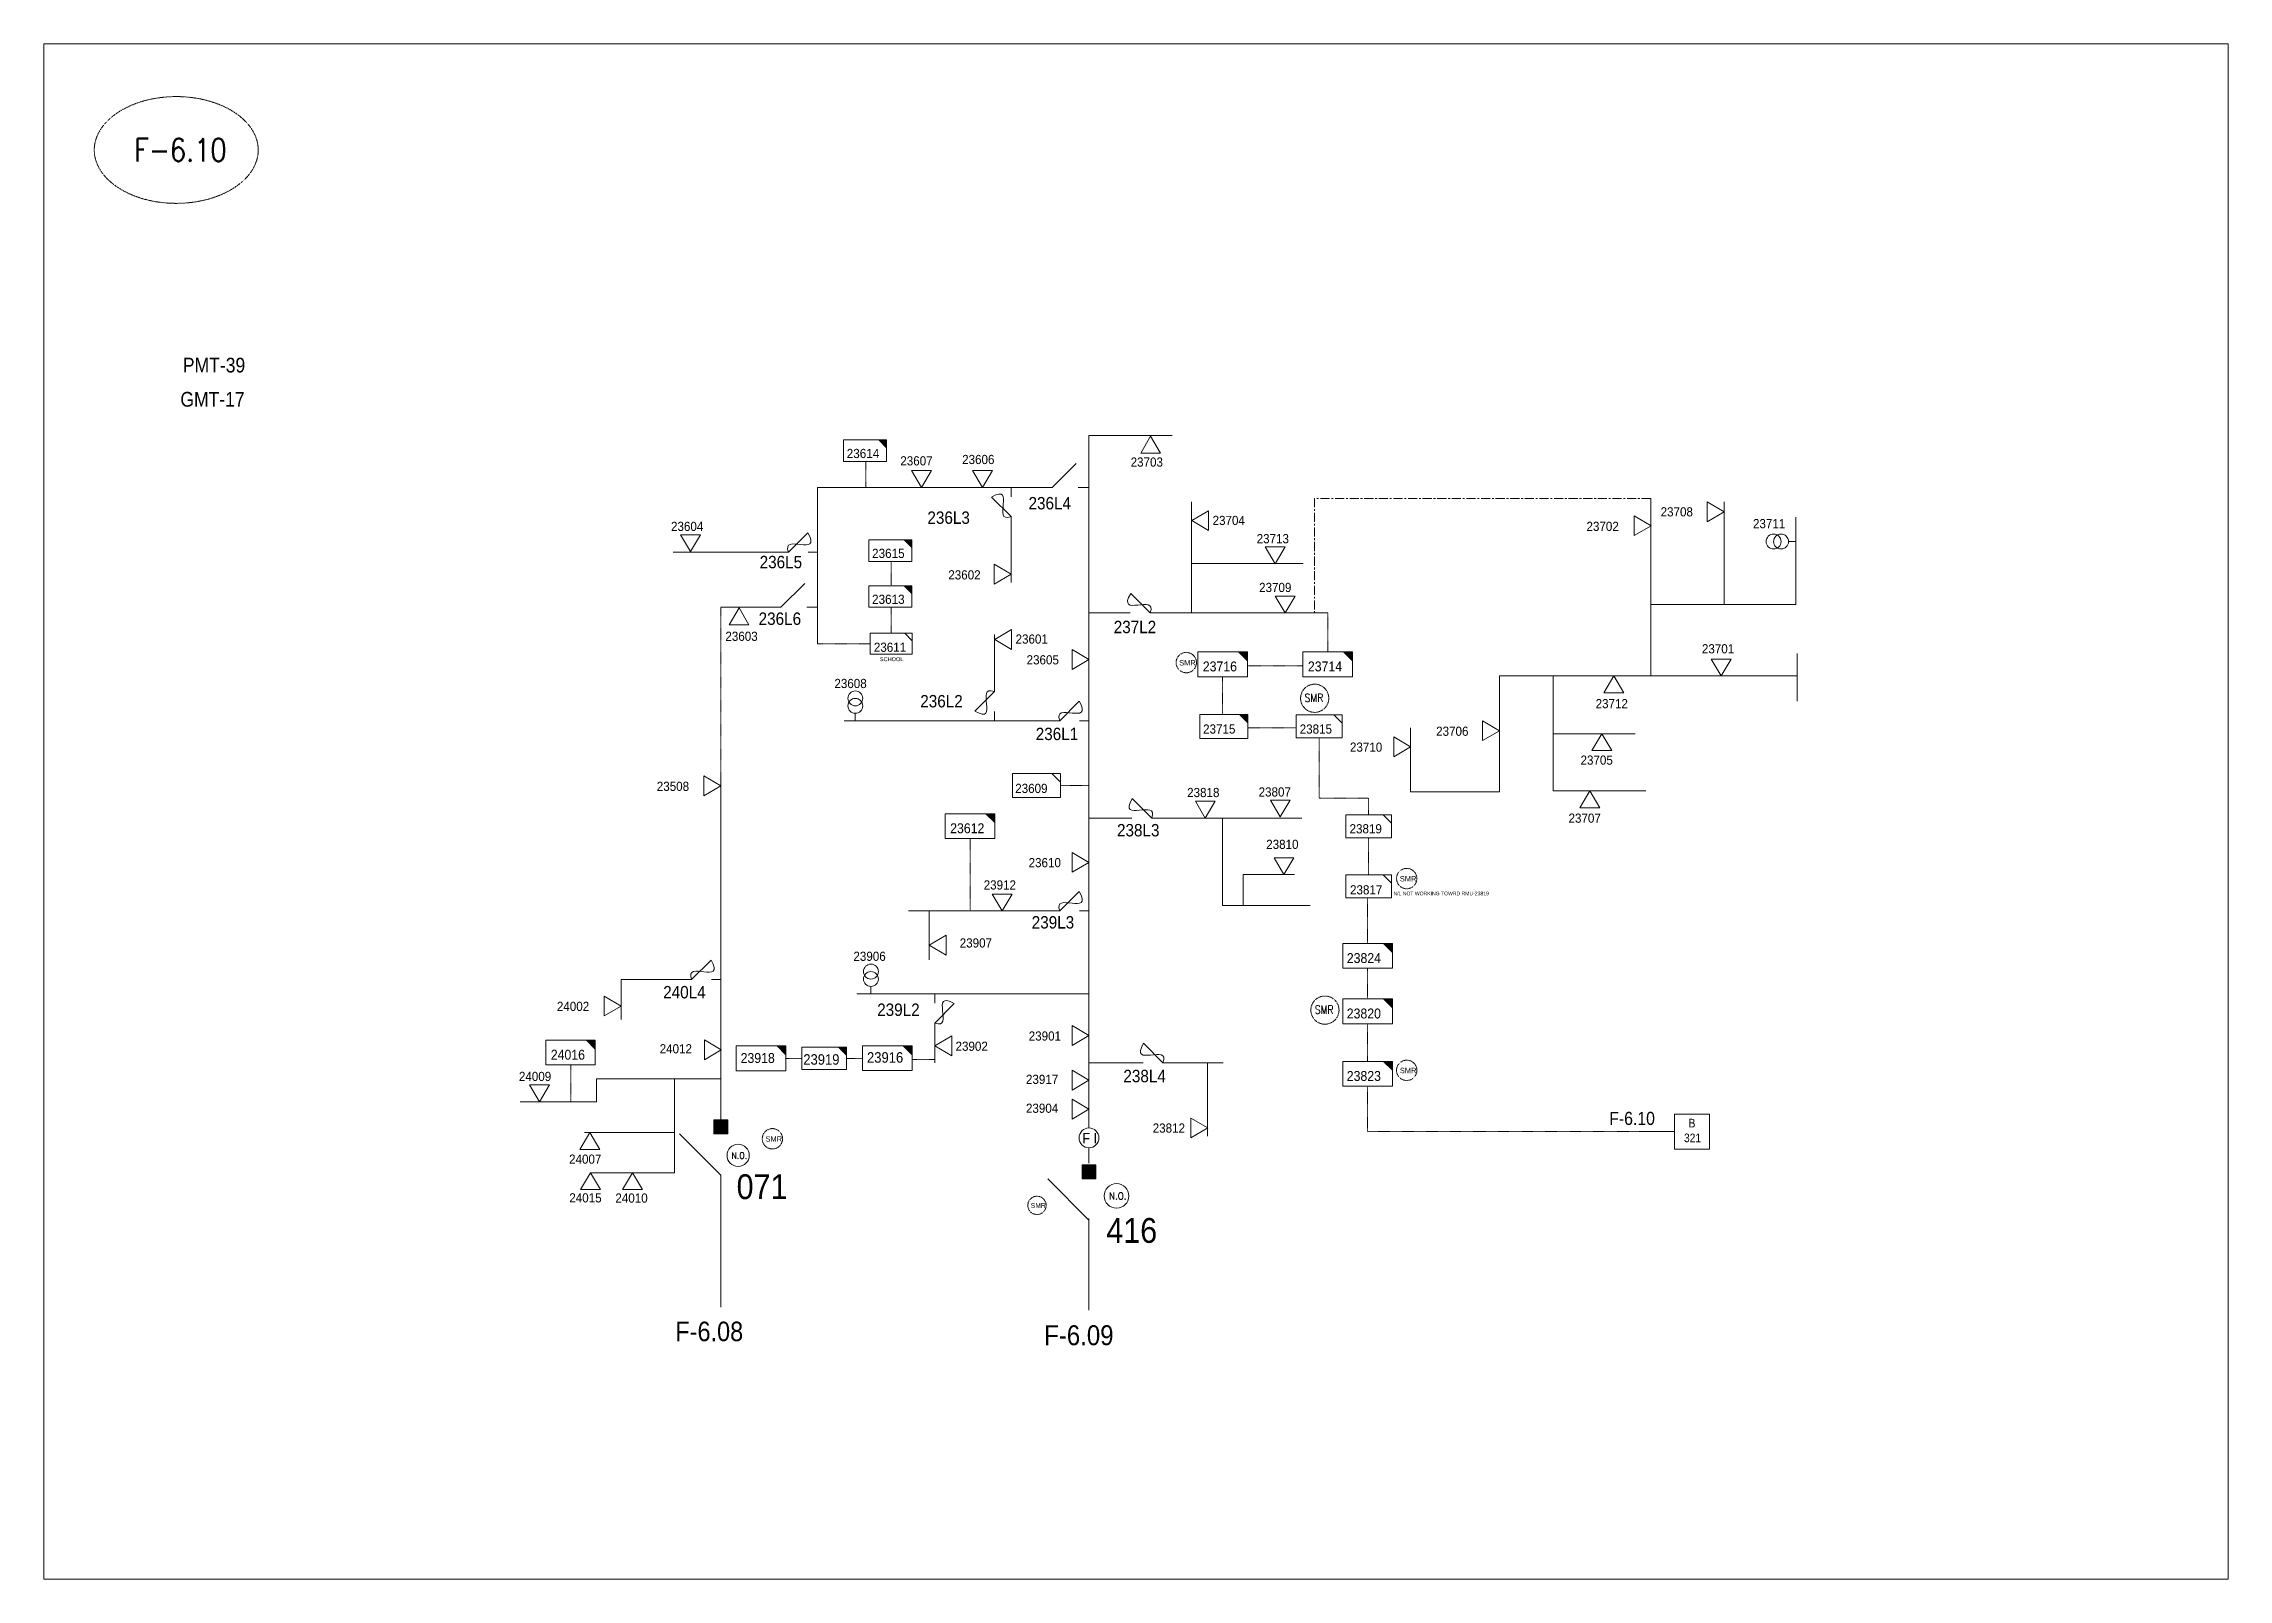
# Model space of a CAD drawing. Header units: metres. Extents: x 65984 to 144644, y -19036 to 23726.
# Drawn here: x 101588 to 102468, y 8339 to 8957 of the extents above; entities that cross this region are included whole.
import ezdxf
from ezdxf.enums import TextEntityAlignment as Align

# ---------------------------------------------------------------- set-up
doc = ezdxf.new("R2010")
doc.units = ezdxf.units.M
doc.header["$MEASUREMENT"] = 0
doc.linetypes.add('( Center )', pattern=[2, 1.25, -0.25, 0.25, -0.25])
doc.linetypes.add('DGN Style 3', pattern=[0.013877, 0, -0.013877])
doc.layers.get('0').update_dxf_attribs({"color": 95, "lineweight": 40})
for name, color, linetype, lineweight in [('ABS', 7, 'Continuous', 40), ('ABS NUMBER', 112, 'Continuous', 30), ('d_fco', 5, 'Continuous', 40), ('d_fco text', 95, 'Continuous', 40), ('d_oh branch', 94, 'Continuous', 40), ('d_switch', 95, 'Continuous', 40), ('d_tf', 1, 'Continuous', 40), ('d_tf no', 6, 'Continuous', 40), ('d_tf_200', 1, 'Continuous', 40), ('d_ug cable', 95, 'Continuous', 40), ('d_ug main line', 95, 'Continuous', 40), ('d_unit sub', 7, 'Continuous', 40), ('EARTH FAULT INDICATOR', 95, 'Continuous', 40), ('fedr no', 95, 'Continuous', 40), ('GRID STATION  04', 7, 'Continuous', 40), ('GRID STATION 01', 7, 'Continuous', 40), ('O H MAIN FEEDER', 4, 'Continuous', 100), ('SW N O', 114, 'Continuous', 30)]:
    doc.layers.add(name, color=color, linetype=linetype, lineweight=lineweight)
doc.styles.add('NASKHF', font='naskhf.shx', dxfattribs={"height": 8})
doc.styles.add('Style-Andalus', font='andlso.ttf')
doc.styles.add('Style-Arial', font='arial.ttf')
doc.styles.add('Style-msdefault', font='msdefault.shx')
doc.styles.add('Style-STANDARD', font='STANDARD.shx')

msp = doc.modelspace()

# ---------------------------------------------------------------- texts
at = {"layer": 'ABS NUMBER', "color": 2, "lineweight": 13, "style": 'Style-Arial', "width": 0.88}
for s, p in [('071', (101867.08, 8501.67)), ('416', (102015.97, 8484.05))]:
    msp.add_text(s, height=10, dxfattribs=at).set_placement(p, align=Align.TOP_LEFT)
at = {"layer": 'd_fco text', "color": 7, "linetype": 'DGN Style 3', "lineweight": 13, "style": 'Style-msdefault', "width": 0.92}
for s, p in [('236L4', (101984.66, 8774.46)), ('237L2', (102018.98, 8724.61)), ('236L2', (101941.05, 8694.71)), ('236L1', (101987.56, 8681.54))]:
    msp.add_text(s, height=5, dxfattribs=at).set_placement(p, align=Align.TOP_LEFT)
at = {"layer": 'd_fco text', "color": 5, "linetype": 'DGN Style 3', "lineweight": 13, "style": 'Style-msdefault', "width": 0.92}
msp.add_text('236L3', height=5, dxfattribs=at).set_placement((101943.93, 8768.64), align=Align.TOP_LEFT)
at = {"layer": 'd_fco text', "color": 5, "linetype": 'Continuous', "lineweight": 13, "style": 'Style-msdefault', "width": 0.92}
for s, p in [('236L5', (101876.36, 8750.75)), ('240L4', (101837.51, 8577.51)), ('239L2', (101923.7, 8570.45)), ('238L4', (102022.87, 8543.74))]:
    msp.add_text(s, height=5, dxfattribs=at).set_placement(p, align=Align.TOP_LEFT)
at = {"layer": 'd_fco text', "color": 7, "linetype": 'Continuous', "lineweight": 13, "style": 'Style-msdefault', "width": 0.92}
for s, p in [('236L6', (101875.95, 8727.94)), ('238L3', (102020.3, 8642.75)), ('239L3', (101985.95, 8605.65))]:
    msp.add_text(s, height=5, dxfattribs=at).set_placement(p, align=Align.TOP_LEFT)
at = {"layer": 'd_switch', "color": 2, "linetype": 'Continuous', "lineweight": 13, "attachment_point": 1, "style": 'NASKHF'}
for s, insert, char_height in [('\\Fmsdefault;\\H1x;\\W0.9;N/L NOT WORKING TOWRD RMU-23819', (102131.67, 8615.52), 1.485), ('\\Fmsdefault;\\H1x;\\W0.9;F-6.08\\P', (101842.39, 8442.31), 7.861), ('\\Fmsdefault;\\H1x;\\W0.9;F-6.09\\P', (101990.95, 8440.86), 8.0385)]:
    msp.add_mtext(s, dxfattribs=dict(at, insert=insert, char_height=char_height))
at = {"layer": 'd_switch', "color": 7, "linetype": 'Continuous', "lineweight": 13, "insert": (102218.57, 8526.81), "char_height": 5.2887, "attachment_point": 1, "style": 'NASKHF'}
msp.add_mtext('\\Fmsdefault;\\H1x;\\W0.9;F-6.10\\P', dxfattribs=at)
at = {"layer": 'd_tf no', "color": 5, "linetype": 'Continuous', "lineweight": 13, "style": 'Style-msdefault'}
for s, width, p in [('23614', 0.953514, (101911.43, 8793.84)), ('23607', 0.945946, (101933.02, 8790.87)), ('23606', 0.945946, (101957.92, 8791.42)), ('23704', 0.945946, (102058.8, 8766.87)), ('23702', 0.945946, (102209.4, 8764.49)), ('23708', 0.945946, (102239.26, 8770.33)), ('23711', 0.945946, (102276.47, 8765.59)), ('23713', 0.945946, (102076.54, 8759.52)), ('23615', 0.953514, (101921.64, 8753.61)), ('23602', 0.945946, (101952.35, 8744.95)), ('23709', 0.945946, (102077.53, 8739.88)), ('23613', 0.953514, (101921.64, 8735.11)), ('23603', 0.945946, (101862.56, 8720.21)), ('23611', 0.945946, (101922.36, 8715.8)), ('23601', 0.945946, (101979.44, 8719.09)), ('23605', 0.945946, (101983.88, 8710.73)), ('23608', 0.945946, (101906.47, 8701.2)), ('23712', 0.945946, (102213.08, 8693.08)), ('23715', 0.945946, (102054.98, 8682.85)), ('23706', 0.945946, (102148.85, 8681.97)), ('23710', 0.945946, (102114.13, 8675.56)), ('23705', 0.945946, (102207, 8670.33)), ('23508', 0.945946, (101834.93, 8659.78)), ('23609', 0.945946, (101979.3, 8658.94)), ('23807', 0.945946, (102077.34, 8657.51)), ('23819', 0.945946, (102113.97, 8642.67)), ('23707', 0.945946, (102202.17, 8646.95)), ('23810', 0.945946, (102080.39, 8636.41)), ('23610', 0.945946, (101984.69, 8629.04)), ('23912', 0.945946, (101966.6, 8620.06)), ('23906', 0.945946, (101914.13, 8591.32)), ('24002', 0.945946, (101794.69, 8571.15)), ('24012', 0.945946, (101836.08, 8554.06)), ('23902', 0.945946, (101955.26, 8555.09)), ('23901', 0.945946, (101984.74, 8559.21)), ('24009', 0.945946, (101779.39, 8542.93)), ('23917', 0.945946, (101983.62, 8541.76)), ('23904', 0.945946, (101983.62, 8530.12)), ('24007', 0.945946, (101799.6, 8509.62)), ('24015', 0.945946, (101799.69, 8494.03)), ('24010', 0.945946, (101818.25, 8493.94))]:
    msp.add_text(s, height=3.7, dxfattribs=dict(at, width=width)).set_placement(p, align=Align.TOP_LEFT)
at = {"layer": 'd_tf no', "color": 5, "linetype": 'Continuous', "lineweight": 13, "style": 'Style-msdefault', "width": 0.945946}
for s, p in [('23703', (102025.79, 8786.67)), ('23604', (101840.66, 8760.78)), ('23701', (102255.89, 8711.47)), ('23818', (102048.55, 8653.58))]:
    msp.add_text(s, height=3.7, dxfattribs=at).set_placement(p)
at = {"layer": 'd_tf no', "color": 30, "lineweight": 13, "style": 'Style-msdefault', "width": 0.925}
msp.add_text('SCHOOL', height=1.595, dxfattribs=at).set_placement((101924.78, 8709.93), align=Align.TOP_LEFT)
at = {"layer": 'd_tf no', "color": 1, "linetype": 'Continuous', "lineweight": 40, "style": 'Style-msdefault', "width": 0.945946}
for height, p in [(2.185, (102045.34, 8708.78)), (2.185, (102134.23, 8621.79)), (2.185, (102134.23, 8544.56)), (2.185, (101878.73, 8516.98)), (1.966, (101985.59, 8490.06))]:
    msp.add_text('SMR', height=height, dxfattribs=at).set_placement(p, align=Align.TOP_LEFT)
at = {"layer": 'd_tf no', "color": 2, "lineweight": 13, "style": 'Style-msdefault', "width": 0.925}
for s, p in [('23716', (102054.86, 8708.21)), ('23820', (102112.85, 8568.43)), ('23823', (102112.85, 8543.27))]:
    msp.add_text(s, height=4, dxfattribs=at).set_placement(p, align=Align.TOP_LEFT)
at = {"layer": 'd_tf no', "color": 5, "lineweight": 13, "style": 'Style-msdefault', "width": 0.925}
for s, height, p in [('23714', 4, (102097.19, 8708.21)), ('23612', 4, (101953.1, 8643.03)), ('23824', 4, (102112.87, 8590.76)), ('24016', 4, (101792.24, 8551.82)), ('23918', 4, (101868.7, 8550.5)), ('23919', 4.229, (101893.95, 8550.03)), ('23916', 4.241, (101919.6, 8550.85))]:
    msp.add_text(s, height=height, dxfattribs=at).set_placement(p, align=Align.TOP_LEFT)
at = {"layer": 'd_tf no', "color": 2, "linetype": 'Continuous', "lineweight": 13, "style": 'Style-msdefault', "width": 0.945946}
for s, p in [('23815', (102093.89, 8682.84)), ('23817', (102114.16, 8618.09))]:
    msp.add_text(s, height=3.7, dxfattribs=at).set_placement(p, align=Align.TOP_LEFT)
at = {"layer": 'd_tf no', "color": 5, "linetype": 'Continuous', "lineweight": 13, "style": 'Style-msdefault', "width": 0.945946}
msp.add_text('23907', height=3.7, dxfattribs=at).set_placement((101969.96, 8593), align=Align.RIGHT)
msp.add_text('23812', height=3.7, dxfattribs=at).set_placement((102047.7, 8522.13), align=Align.TOP_RIGHT)
at = {"layer": 'd_tf no', "color": 1, "linetype": 'Continuous', "lineweight": 40, "ltscale": 0.9, "char_height": 3.2634, "width": 8.1938, "attachment_point": 5, "line_spacing_factor": 1.2, "style": 'Style-STANDARD'}
for insert in [(102099.62, 8693.58), (102103.74, 8567.97)]:
    msp.add_mtext('\\H1x;\\W0.909091;SMR\\P', dxfattribs=dict(at, insert=insert))
at = {"layer": 'fedr no', "color": 6, "linetype": 'Continuous', "lineweight": 13, "style": 'Style-STANDARD', "width": 0.909091}
msp.add_text('F-6.10', height=9.19, dxfattribs=at).set_placement((101643.06, 8914.23), align=Align.MIDDLE_CENTER)
at = {"layer": 'GRID STATION  04', "color": 5, "linetype": 'Continuous', "lineweight": 13, "style": 'Style-msdefault', "width": 0.888889}
for s, height, p in [('321', 3.468, (102248.67, 8518.06)), ('B', 3.47, (102250.53, 8524))]:
    msp.add_text(s, height=height, dxfattribs=at).set_placement(p, align=Align.TOP_LEFT)
at = {"layer": 'GRID STATION 01', "linetype": 'Continuous', "lineweight": 13, "style": 'Style-msdefault', "width": 0.888889}
for s, p in [('PMT-39', (101644.04, 8830.55)), ('GMT-17', (101643.03, 8816.78))]:
    msp.add_text(s, height=5.94, dxfattribs=at).set_placement(p, align=Align.TOP_LEFT)

# ---------------------------------------------------------------- blocks, each defined once
blk = doc.blocks.new('TF_8')
at = {"color": 0, "linetype": 'ByBlock', "lineweight": -2}
blk.add_line((6.3, 4.95), (9.9, 1.35), dxfattribs=at)
blk.add_3dface([(-10.1, 4.95), (9.9, 4.95), (9.9, -5.05), (-10.1, -5.05)], dxfattribs=at)
blk = doc.blocks.new('exist.us-1000kva')
at = {"color": 0, "linetype": 'ByBlock', "lineweight": -2, "flags": 128}
blk.add_lwpolyline([(40, 12.9), (32.8, 20), (40, 20)], close=True, dxfattribs=at)
at = {"color": 0, "linetype": 'ByBlock', "lineweight": -2, "extrusion": (0, 0, -1)}
blk.add_solid([(-40, 12.9), (-32.8, 20), (-40, 20)], dxfattribs=at)
at = {"color": 0, "linetype": 'ByBlock', "lineweight": -2, "xscale": 2, "yscale": 2}
blk.add_blockref('TF_8', (20.2, 10.1), dxfattribs=at)
blk = doc.blocks.new('SS')
at = {"color": 0, "linetype": 'ByBlock', "lineweight": -2, "flags": 128}
blk.add_lwpolyline([(6.95, 4.25), (10.45, 4.25), (10.45, 0.75)], close=True, dxfattribs=at)
at = {"color": 0, "linetype": 'ByBlock', "lineweight": -2, "extrusion": (0, 0, -1)}
blk.add_solid([(-6.95, 4.25), (-10.45, 4.25), (-10.45, 0.75)], dxfattribs=at)
at = {"color": 0, "linetype": 'ByBlock', "lineweight": -2}
blk.add_3dface([(-9.55, 4.25), (10.45, 4.25), (10.45, -5.75), (-9.55, -5.75)], dxfattribs=at)
blk = doc.blocks.new('TFU_91')
at = {"layer": 'd_tf_200', "color": 5, "linetype": 'Continuous', "lineweight": 13}
blk.add_line((0, 10), (0, 0), dxfattribs=at)
for centre in [(0, 30), (0, 20)]:
    blk.add_circle(centre, 10, dxfattribs=at)
blk = doc.blocks.new('FUSE01')
at = {"color": 0, "linetype": 'ByBlock', "lineweight": -2}
blk.add_line((0, -17.15), (0, -22.55), dxfattribs=at)
at = {"color": 0, "linetype": 'ByBlock', "lineweight": -2, "flags": 128}
blk.add_lwpolyline([(0, 0.05), (0, -5.75), (-11.2, -16.95)], dxfattribs=at)
at = {"color": 0, "linetype": 'ByBlock', "lineweight": -2}
blk.add_open_spline([(-11.2, -16.95), (3.4, -25.35), (-11.6, -1.35), (0, -5.75)], degree=3, dxfattribs=at)
blk = doc.blocks.new('*U1140')
at = {"layer": 'ABS', "color": 7, "linetype": 'Continuous', "lineweight": 13, "ltscale": 0.176941}
for p, q in [((-8.3, 9.1), (-8.3, 16.6)), ((-8.3, 9.1), (8.3, -7.6)), ((-8.3, -16.6), (-8.3, -9))]:
    blk.add_line(p, q, dxfattribs=at)
blk = doc.blocks.new('ABS2_1_1')
at = {"color": 0, "linetype": 'ByBlock', "lineweight": -2, "ltscale": 500}
for q in [(-29900, 43500), (0, 0)]:
    blk.add_line((0, 13600), q, dxfattribs=at)
at = {"color": 0, "linetype": 'ByBlock', "lineweight": -2, "ltscale": 500, "flags": 128}
for points in [[(5000, 43600), (-5000, 43600), (-5000, 53600), (5000, 53600)], [(3791, 49653), (3791, 49653), (3791, 49653)]]:
    blk.add_lwpolyline(points, close=True, dxfattribs=at)
at = {"color": 0, "linetype": 'ByBlock', "lineweight": -2, "ltscale": 500}
for points in [[(5000, 43600), (-5000, 43600), (5000, 53600), (-5000, 53600)], [(3791, 49653), (3791, 49653), (3791, 49653)]]:
    blk.add_solid(points, dxfattribs=at)
blk = doc.blocks.new('*U1159')
at = {"layer": 'EARTH FAULT INDICATOR', "color": 5, "linetype": 'Continuous', "lineweight": 13}
blk.add_circle((0.02, 0.13), 4, dxfattribs=at)
at = {"layer": 'EARTH FAULT INDICATOR', "color": 5, "lineweight": 13, "style": 'Style-Andalus', "width": 0.9}
blk.add_text('F I', height=4.234, dxfattribs=at).set_placement((-2.61, 2.11), align=Align.TOP_LEFT)
blk = doc.blocks.new('*U1149')
at = {"layer": 'SW N O', "color": 3, "lineweight": 13, "ltscale": 0.426762}
blk.add_circle((0, 0), 16.8, dxfattribs=at)
at = {"layer": 'SW N O', "color": 3, "lineweight": 13, "style": 'Style-STANDARD'}
blk.add_text('N.O.', height=9.6, dxfattribs=at).set_placement((1.7, -0.2), align=Align.MIDDLE_CENTER)
blk = doc.blocks.new('TRA1_999')
at = {"layer": 'd_tf', "color": 5, "linetype": 'Continuous', "lineweight": 13, "ltscale": 0.000392162, "flags": 128}
blk.add_lwpolyline([(10, -17), (0, 0), (-10, -17)], close=True, dxfattribs=at)
blk = doc.blocks.new('TRA1_998')
at = {"layer": 'd_tf', "color": 5, "linetype": 'Continuous', "lineweight": 13, "ltscale": 0.000392162, "xscale": 1.000046564039522, "yscale": 1.000046564039522, "zscale": 1.000046564039522, "rotation": 180}
blk.add_blockref('TRA1_999', (0, 0), dxfattribs=at)
blk = doc.blocks.new('TRA1_1001')
at = {"layer": 'd_tf', "color": 5, "linetype": 'Continuous', "lineweight": 13, "ltscale": 0.000392162, "flags": 128}
blk.add_lwpolyline([(10, -17), (0, 0), (-10, -17)], close=True, dxfattribs=at)
blk = doc.blocks.new('TRA1_1000')
at = {"layer": 'd_tf', "color": 5, "linetype": 'Continuous', "lineweight": 13, "ltscale": 0.000392162, "xscale": 1.000046564039522, "yscale": 1.000046564039522, "zscale": 1.000046564039522, "rotation": 180}
blk.add_blockref('TRA1_1001', (0, 0), dxfattribs=at)
blk = doc.blocks.new('*U4158')
at = {"layer": 'SW N O', "color": 3, "lineweight": 13, "ltscale": 0.426762}
blk.add_circle((0, 0), 16.8, dxfattribs=at)
at = {"layer": 'SW N O', "color": 3, "lineweight": 13, "style": 'Style-STANDARD'}
blk.add_text('N.O.', height=9.6, dxfattribs=at).set_placement((1.7, -0.2), align=Align.MIDDLE_CENTER)

# ---------------------------------------------------------------- linework, layer by layer
at = {"layer": 'd_oh branch', "color": 5, "linetype": 'Continuous', "lineweight": 13}
for p, q in [((102009, 8799.26), (102042.47, 8799.26)), ((101899.71, 8778.33), (101899.71, 8715.34)), ((101993.18, 8778.33), (101899.71, 8778.33)), ((102235.29, 8702.4), (102235.29, 8773.82)), ((102050.36, 8727.79), (102050.36, 8772.47)), ((102264.88, 8731.12), (102264.88, 8772.55)), ((102293.66, 8731.1), (102293.66, 8766.35)), ((101977.64, 8762.51), (101977.66, 8739.98)), ((101883.89, 8752.17), (101841.58, 8752.19)), ((102050.36, 8747.62), (102095.25, 8747.62)), ((102235.29, 8731.1), (102293.66, 8731.1)), ((101970.91, 8697.48), (101970.91, 8719.08)), ((102294.22, 8711.38), (102294.22, 8692.17)), ((102174.36, 8702.4), (102174.36, 8655.74)), ((102294.22, 8702.4), (102174.36, 8702.4)), ((102195.96, 8702.14), (102195.96, 8656.1)), ((101993.18, 8684.32), (101910.37, 8684.32)), ((102138.55, 8655.74), (102138.55, 8681.43)), ((102195.96, 8679.12), (102229.02, 8679.12)), ((102174.36, 8655.74), (102138.55, 8655.74)), ((102195.96, 8656.1), (102233.28, 8656.1)), ((102022.5, 8645.13), (102008.98, 8645.13)), ((102038.52, 8645.13), (102094.79, 8645.15)), ((102062.82, 8645.15), (102062.82, 8609.96)), ((102071.09, 8609.96), (102071.09, 8622.36)), ((102071.11, 8622.38), (102091.86, 8622.38)), ((101993.78, 8607.73), (101936.33, 8607.73)), ((101944.61, 8607.73), (101944.61, 8588.04)), ((102062.82, 8609.96), (102098.15, 8609.96)), ((101820.52, 8580.11), (101820.52, 8563.99)), ((101845.21, 8580.11), (101820.52, 8580.11)), ((102008.98, 8574.32), (101915.56, 8574.32)), ((101946.93, 8559.12), (101946.95, 8546.54)), ((102027.07, 8546.57), (102009.05, 8546.57)), ((102042.89, 8546.57), (102063, 8546.57)), ((102056.81, 8546.57), (102056.81, 8517.03)), ((101842.07, 8540.17), (101810.63, 8540.17)), ((101810.63, 8540.17), (101810.63, 8530.84)), ((101860.7, 8540.17), (101842.07, 8540.17)), ((101842.07, 8540.17), (101842.07, 8502.28)), ((101810.63, 8530.84), (101779.87, 8530.84)), ((101842.07, 8518.54), (101805.79, 8518.54)), ((102009, 8506.1), (102009, 8512.33)), ((101842.09, 8502.3), (101808.28, 8502.3))]:
    msp.add_line(p, q, dxfattribs=at)
at = {"layer": 'd_ug cable', "color": 5, "linetype": 'DGN Style 3', "lineweight": 13}
for p, q in [((101919.13, 8778.33), (101919.13, 8788.75)), ((101929.34, 8738.68), (101929.34, 8748.52)), ((101860.72, 8660.66), (101860.72, 8730.07)), ((101929.34, 8719.6), (101929.34, 8730.02)), ((101899.71, 8715.34), (101920.83, 8715.34)), ((102072.8, 8706.39), (102095.13, 8706.39)), ((102062.8, 8686.88), (102062.8, 8702.09)), ((102121.66, 8622.24), (102121.66, 8637.21)), ((102121.23, 8547.14), (102121.23, 8562.31)), ((101946.94, 8547.95), (101937.83, 8547.95))]:
    msp.add_line(p, q, dxfattribs=at)
at = {"layer": 'd_ug cable', "color": 5, "linetype": 'DGN Style 3', "lineweight": 13, "flags": 128}
for points in [[(102105.28, 8727.79), (102105.28, 8712.08)], [(102092.43, 8681.53), (102073.01, 8681.53)], [(102101.69, 8677.42), (102101.69, 8653.1), (102121.66, 8653.1), (102121.66, 8646.39)], [(102009, 8658.22), (101997.48, 8658.22)], [(101961.19, 8636.91), (101961.19, 8607.73)], [(102121.25, 8613.06), (102121.25, 8594.64)], [(102121.25, 8584.64), (102121.25, 8572.3)], [(101800.33, 8545.7), (101800.33, 8530.84)], [(101886.95, 8548.35), (101893.38, 8548.35)], [(101911.4, 8548.35), (101917.83, 8548.35)], [(102121.23, 8537.14), (102121.23, 8518.87), (102230.53, 8518.87)]]:
    msp.add_lwpolyline(points, dxfattribs=at)
at = {"layer": 'd_ug cable', "color": 2, "linetype": 'DGN Style 3', "lineweight": 13}
for centre, radius in [((102048.21, 8707.75), 4.1), ((102099.92, 8693.39), 5.68), ((102136.99, 8620.77), 4.1), ((102104.05, 8567.79), 5.68), ((102136.99, 8543.54), 4.1), ((101881.5, 8515.96), 4.1), ((101988.07, 8489.14), 3.69)]:
    msp.add_circle(centre, radius, dxfattribs=at)
at = {"layer": 'd_ug main line', "color": 5, "linetype": '( Center )', "lineweight": 13, "ltscale": 2.94, "flags": 128}
msp.add_lwpolyline([(102235.29, 8773.82), (102099.89, 8773.82), (102099.89, 8727.79)], dxfattribs=at)
at = {"layer": 'fedr no', "color": 82, "linetype": 'DGN Style 3', "lineweight": 13, "true_color": 0x1dc70e}
msp.add_ellipse((101641.37, 8914.23), major_axis=(33.02, 0), ratio=0.651175, dxfattribs=at)
at = {"layer": 'GRID STATION  04', "color": 5, "linetype": 'Continuous', "lineweight": 13, "ltscale": 0.39177}
msp.add_line((102230.53, 8518.87), (102244.79, 8518.87), dxfattribs=at)
at = {"layer": 'GRID STATION  04', "color": 5, "linetype": 'Continuous', "lineweight": 13, "ltscale": 0.39177, "flags": 128}
msp.add_lwpolyline([(102244.79, 8525.94), (102244.79, 8511.79), (102258.95, 8511.79), (102258.95, 8525.94)], close=True, dxfattribs=at)
at = {"layer": 'O H MAIN FEEDER', "color": 5, "lineweight": 13, "ltscale": 0.426762}
for p, q in [((102009, 8520.33), (102009, 8799.26)), ((101993.18, 8778.33), (101899.71, 8778.33)), ((101899.71, 8778.33), (101899.71, 8715.34)), ((101883.89, 8730.05), (101860.72, 8730.07)), ((102009, 8727.81), (102021.88, 8727.81)), ((102037.7, 8727.81), (102105.28, 8727.79)), ((101860.7, 8520.6), (101860.72, 8660.66)), ((101860.7, 8493.79), (101860.7, 8489.15)), ((102009, 8470.59), (102009, 8483.85))]:
    msp.add_line(p, q, dxfattribs=at)
at = {"layer": 'O H MAIN FEEDER', "color": 5, "lineweight": 13, "ltscale": 0.498271}
for p, q in [((101860.7, 8489.15), (101860.7, 8465.44)), ((101860.7, 8465.44), (101860.7, 8448.2)), ((102009, 8470.59), (102009, 8446.88))]:
    msp.add_line(p, q, dxfattribs=at)
at = {"layer": 'O H MAIN FEEDER', "color": 140, "linetype": 'Continuous', "lineweight": 13, "flags": 128}
msp.add_lwpolyline([(101587.98, 8957.04), (102467.92, 8957.04), (102467.92, 8338.53), (101587.98, 8338.53)], close=True, dxfattribs=at)

# ---------------------------------------------------------------- block references
at = {"layer": 'ABS', "color": 7, "linetype": 'Continuous', "lineweight": 13, "ltscale": 0.176941, "xscale": 0.5763376204863798, "yscale": 0.5763376204863798, "zscale": 0.5763376204863798, "rotation": 90}
for p in [(101999.43, 8783.13), (101890.14, 8734.85)]:
    msp.add_blockref('*U1140', p, dxfattribs=at)
at = {"layer": 'ABS', "color": 2, "linetype": 'Continuous', "lineweight": 13, "ltscale": 0.829472, "xscale": 0.000555747191877611, "yscale": 0.000555747191877611, "zscale": 0.0003680335276451397, "rotation": 359.9999999999998}
for p in [(101860.7, 8493.79), (102009, 8475.66)]:
    msp.add_blockref('ABS2_1_1', p, dxfattribs=at)
at = {"layer": 'd_fco', "color": 5, "linetype": 'Continuous', "lineweight": 13, "xscale": 0.7, "zscale": 0.2499179648993302}
for p, yscale, rotation in [((101977.64, 8762.55), -0.7, 359.9999999999999), ((101883.93, 8752.17), -0.7, 270), ((101844.93, 8580.09), -0.7, 269.9999999999999), ((101946.92, 8558.53), 0.7, 180), ((102042.85, 8546.57), 0.7, 270)]:
    msp.add_blockref('FUSE01', p, dxfattribs=dict(at, yscale=yscale, rotation=rotation))
at = {"layer": 'd_fco', "color": 7, "linetype": 'Continuous', "lineweight": 13, "xscale": 0.7, "zscale": 0.2499179648993302}
for p, yscale, rotation in [((102037.67, 8727.81), 0.7, 270), ((101993.22, 8684.32), -0.7, 270), ((102038.32, 8645.13), 0.7, 270), ((101993.22, 8607.71), -0.7, 269.9999999999999)]:
    msp.add_blockref('FUSE01', p, dxfattribs=dict(at, yscale=yscale, rotation=rotation))
at = {"layer": 'd_fco', "color": 7, "linetype": 'Continuous', "lineweight": 13, "xscale": 0.7, "yscale": 0.7, "zscale": 0.2499179648993302}
msp.add_blockref('FUSE01', (101970.89, 8700.11), dxfattribs=at)
at = {"layer": 'd_tf', "color": 5, "linetype": 'Continuous', "lineweight": 13, "ltscale": 0.000392162, "xscale": 0.4, "yscale": 0.4, "zscale": 0.4}
for name, p, rotation in [('TRA1_1000', (102033.84, 8798.94), 180), ('TRA1_1000', (101941.52, 8778.31), 359.9999999999999), ('TRA1_1000', (101966.15, 8778.31), 359.9999999999999), ('TRA1_998', (102050.4, 8764.94), 270), ('TRA1_998', (102235.44, 8762.91), 89.99999999999997), ('TRA1_998', (102264.86, 8768.47), 89.99999999999997), ('TRA1_998', (101977.64, 8743.41), 89.99999999999997), ('TRA1_1000', (101868.06, 8729.8), 180), ('TRA1_998', (102008.98, 8708.97), 89.99999999999997), ('TRA1_1000', (102220.42, 8702.4), 180), ('TRA1_998', (102138.55, 8673.87), 89.99999999999997), ('TRA1_998', (102174.36, 8680.33), 89.99999999999997), ('TRA1_1000', (102215.6, 8679.12), 180), ('TRA1_998', (101860.7, 8658.15), 89.99999999999997), ('TRA1_1000', (102055.85, 8645.13), 359.9999999999999), ('TRA1_1000', (102086.07, 8645.58), 359.9999999999999), ('TRA1_1000', (102210.77, 8656.1), 180), ('TRA1_998', (102008.98, 8627.3), 89.99999999999997), ('TRA1_1000', (102087.55, 8622.36), 359.9999999999999), ('TRA1_998', (101974.07, 8607.71), 359.9999999999999), ('TRA1_998', (101820.52, 8569.43), 89.99999999999997), ('TRA1_998', (101860.89, 8551.78), 89.99999999999997), ('TRA1_1000', (101946.92, 8553.38), 270), ('TRA1_998', (102008.98, 8557.55), 89.99999999999997), ('TRA1_998', (102008.98, 8539.57), 89.99999999999997), ('TRA1_998', (102008.98, 8527.93), 89.99999999999997), ('TRA1_1000', (101807.97, 8518.49), 180), ('TRA1_1000', (101808.26, 8502.29), 180), ('TRA1_1000', (101825.17, 8502.29), 180)]:
    msp.add_blockref(name, p, dxfattribs=dict(at, rotation=rotation))
at = {"layer": 'd_tf', "color": 5, "linetype": 'Continuous', "lineweight": 13, "ltscale": 0.000392162, "extrusion": (0, 0, -1), "xscale": 0.4, "yscale": 0.4, "zscale": 0.4}
for p in [(-101848.52, 8752.46), (-102084.02, 8747.57), (-102088.05, 8727.75), (-102263.62, 8702.4), (-101787.67, 8530.86)]:
    msp.add_blockref('TRA1_1000', p, dxfattribs=at)
for name, p, rotation in [('TRA1_998', (-101971.03, 8717.07), 89.99999999999997), ('TRA1_998', (-101944.63, 8593.95), 89.99999999999997), ('TRA1_1000', (-102056.84, 8520.31), 270)]:
    msp.add_blockref(name, p, dxfattribs=dict(at, rotation=rotation))
at = {"layer": 'd_tf_200', "color": 5, "linetype": 'Continuous', "lineweight": 13, "xscale": 0.3, "yscale": 0.3, "zscale": 0.3}
for p, rotation in [((102293.77, 8756.53), 89.9999999999999), ((101914.89, 8684.34), 359.9999999999999), ((101921.17, 8574.32), 359.9999999999999)]:
    msp.add_blockref('TFU_91', p, dxfattribs=dict(at, rotation=rotation))
at = {"layer": 'd_unit sub', "color": 5, "linetype": 'Continuous', "lineweight": 13}
for name, p, xscale, yscale, zscale in [('exist.us-1000kva', (101910.18, 8788.75), 0.4332278936488541, 0.4332278936488541, 0.4267622666565712), ('exist.us-1000kva', (101920.39, 8748.52), 0.4332278936488541, 0.4332278936488541, 0.4267622666565712), ('exist.us-1000kva', (101920.39, 8730.02), 0.4332278936488541, 0.4332278936488541, 0.4267622666565712), ('TF_8', (101929.42, 8715.39), 0.8504885731305759, 0.8504885731305759, 0.212622143282644), ('exist.us-1000kva', (102095.13, 8702.09), 0.4998359297978459, 0.4998359297978459, 0.4267622666565712), ('SS', (102062.92, 8682.78), 0.9649928322184207, 0.9649928322184207, 0.212622143282644), ('TF_8', (101987.97, 8658.27), 0.9608104031642916, 0.9608104031642916, 0.212622143282644), ('exist.us-1000kva', (101951.05, 8636.91), 0.4998359297978459, 0.4998359297978459, 0.4267622666565712), ('TF_8', (102121.75, 8641.85), 0.9176850730873022, 0.9176850730873022, 0.212622143282644), ('exist.us-1000kva', (102111.25, 8584.64), 0.4998359297978459, 0.4998359297978459, 0.4267622666565712), ('exist.us-1000kva', (101790.18, 8545.7), 0.4998359297978459, 0.4998359297978459, 0.4267622666565712), ('exist.us-1000kva', (101866.96, 8543.38), 0.4998359297978298, 0.4998359297978298, 0.3840860399909141), ('exist.us-1000kva', (101917.83, 8543.41), 0.4998359297978459, 0.4998359297978459, 0.4267622666565712)]:
    msp.add_blockref(name, p, dxfattribs=dict(at, xscale=xscale, yscale=yscale, zscale=zscale))
at = {"layer": 'd_unit sub', "color": 2, "linetype": 'Continuous', "lineweight": 13}
for name, p, xscale, yscale, zscale in [('exist.us-1000kva', (102052.81, 8702.09), 0.4998359297978459, 0.4998359297978459, 0.4267622666565712), ('TF_8', (102101.78, 8682.1), 0.925826132811445, 0.925826132811445, 0.212622143282644), ('TF_8', (102121.75, 8617.7), 0.9176850730873022, 0.9176850730873022, 0.212622143282644), ('exist.us-1000kva', (102111.24, 8562.31), 0.4998359297978459, 0.4998359297978459, 0.4267622666565712), ('exist.us-1000kva', (102111.24, 8537.14), 0.4998359297978459, 0.4998359297978459, 0.4267622666565712)]:
    msp.add_blockref(name, p, dxfattribs=dict(at, xscale=xscale, yscale=yscale, zscale=zscale))
at = {"layer": 'd_unit sub', "color": 5, "linetype": 'Continuous', "lineweight": 13, "xscale": 0.4504093028830248, "yscale": 0.4504093028830248, "zscale": 0.3111096923926405, "rotation": 359.9999999999999}
msp.add_blockref('exist.us-1000kva', (101893.38, 8543.85), dxfattribs=at)
at = {"layer": 'EARTH FAULT INDICATOR', "color": 5, "linetype": 'Continuous', "lineweight": 13}
msp.add_blockref('*U1159', (102008.98, 8516.19), dxfattribs=at)
at = {"layer": 'SW N O', "color": 3, "lineweight": 13}
for name, p, xscale, yscale, zscale in [('*U4158', (101867.7, 8509.28), 0.265562517187993, 0.265562517187993, 0.265562517187993), ('*U1149', (102020.11, 8492.96), 0.2950694635422144, 0.2950694635422144, 0.2950694635422144)]:
    msp.add_blockref(name, p, dxfattribs=dict(at, xscale=xscale, yscale=yscale, zscale=zscale))

msp.set_redraw_order([(e.dxf.handle, doc.entitydb.next_handle()) for e in msp.query("TEXT MTEXT ATTDEF DIMENSION ARC_DIMENSION")])  # texts and dimensions are drawn at this point

doc.saveas('drawing.dxf')
